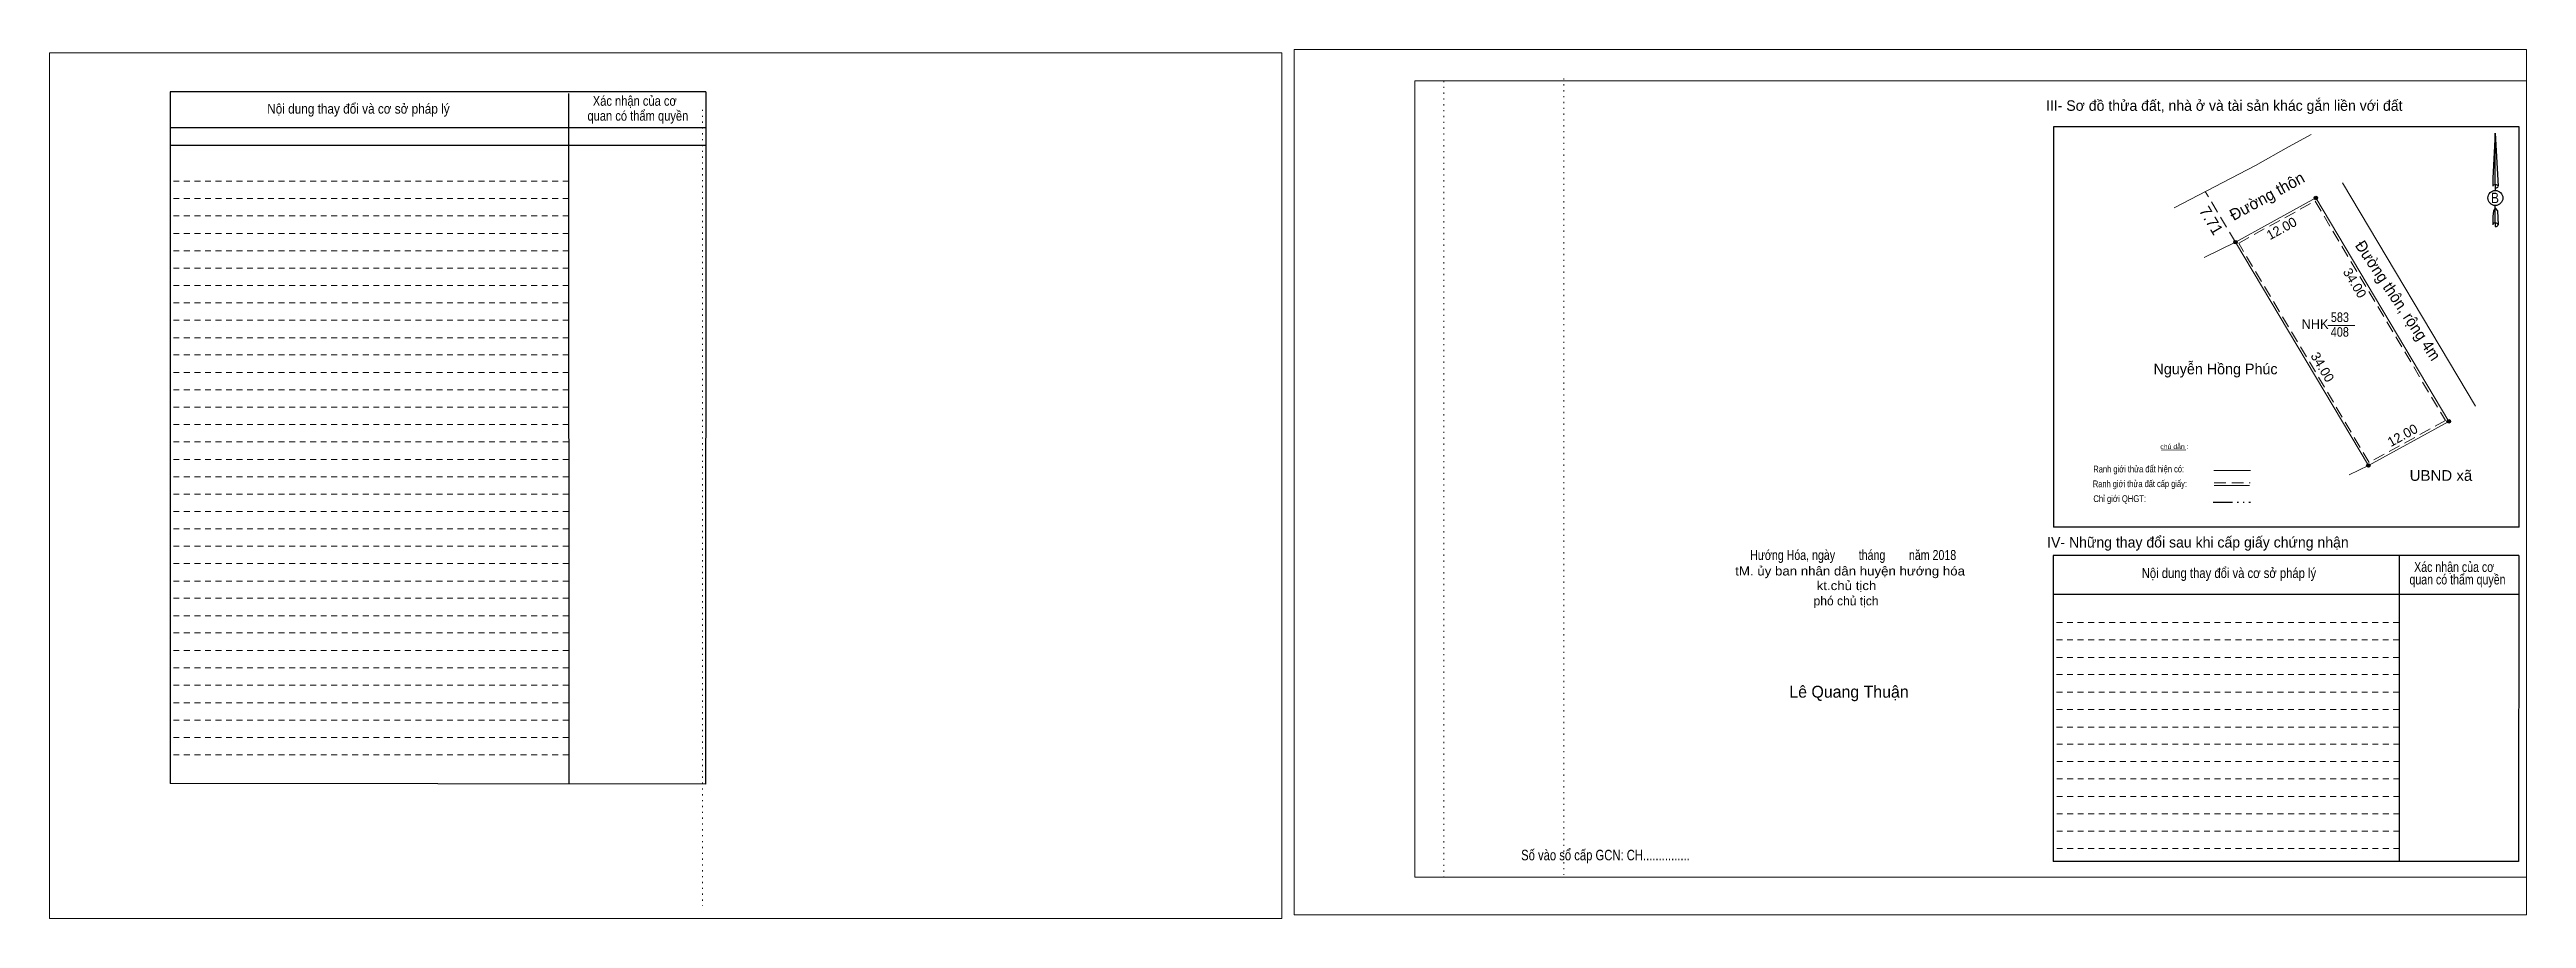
# Model space of a CAD drawing. Header units: metres. Extents: x 548099 to 548755, y 1837720 to 1837863.
# Drawn here: x 548431.2 to 548755.3, y 1837733.8 to 1837847.4 of the extents above; entities that cross this region are included whole.
import ezdxf
from ezdxf.enums import TextEntityAlignment as Align

# ---------------------------------------------------------------- set-up
doc = ezdxf.new("R2010")
doc.units = ezdxf.units.M
doc.header["$LTSCALE"] = 0.51
for name, pattern in [('DASH_DOUBLE_DOT', [9.2, 5, -1.2, 0.3, -1.2, 0.3, -1.2]), ('DOTTED', [1.5, 0.3, -1.2]), ('MEDIUM_DASHED', [4.5, 3, -1.5]), ('SHORT_DASHED', [2.7, 1.5, -1.2])]:
    doc.linetypes.add(name, pattern=pattern)
doc.layers.add('18', color=7, linetype='Continuous')
for name, color, linetype, lineweight in [('28', 7, 'SHORT_DASHED', 13), ('3', 7, 'Continuous', 13), ('8', 7, 'Continuous', 25)]:
    doc.layers.add(name, color=color, linetype=linetype, lineweight=lineweight)

msp = doc.modelspace()

# ---------------------------------------------------------------- texts
at = {"layer": '18'}
for s, height, width, p in [('tM. ủy ban nhân dân huyện hướng hóa', 1.179, 1.1, (548666.835, 1837778.67)), ('Hướng Hóa, ngày        tháng        năm 2018', 1.3, 0.8, (548667.235, 1837780.7)), ('kt.chủ tịch', 1.179, 1.1, (548666.365, 1837776.76)), ('Số vào sổ cấp GCN: CH...............', 1.375, 0.8, (548634.82, 1837741.42))]:
    msp.add_text(s, height=height, dxfattribs=dict(at, width=width)).set_placement(p, align=Align.CENTER)
for s, height, p in [('phó chủ tịch', 1.179, (548666.305, 1837774.76)), ('Lê Quang Thuận', 1.556, (548666.69, 1837762.69))]:
    msp.add_text(s, height=height, dxfattribs=at).set_placement(p, align=Align.CENTER)
at = {"layer": '28'}
for s, height, width, p in [('Xác nhận của cơ', 1.281, 0.85, (548507.78, 1837840.1)), ('Xác nhận của cơ', 1.281, 0.85, (548507.78, 1837840.1)), ('Nội dung thay đổi và cơ sở pháp lý', 1.281, 0.9, (548471.615, 1837839.07)), ('Nội dung thay đổi và cơ sở pháp lý', 1.281, 0.9, (548471.615, 1837839.07)), (' quan có thẩm quyền', 1.281, 0.85, (548507.985, 1837838.15)), (' quan có thẩm quyền', 1.281, 0.85, (548507.985, 1837838.15)), ('Nội dung thay đổi và cơ sở pháp lý', 1.297, 0.85, (548716.415, 1837778.34)), ('Xác nhận của cơ', 1.297, 0.8, (548745.885, 1837779.14)), (' quan có thẩm quyền', 1.297, 0.8, (548746.13, 1837777.5))]:
    msp.add_text(s, height=height, dxfattribs=dict(at, width=width)).set_placement(p, align=Align.CENTER)
msp.add_text('IV- Những thay đổi sau khi cấp giấy chứng nhận', height=1.375, dxfattribs=at).set_placement((548712.355, 1837782.33), align=Align.CENTER)
at = {"layer": '8'}
for s, height, p in [('III- Sơ đồ thửa đất, nhà ở và tài sản khác gắn liền với đất', 1.375, (548715.8, 1837839.44)), ('NHK', 1.25, (548727.685, 1837810.92)), ('Nguyễn Hồng Phúc', 1.4, (548714.66, 1837804.98))]:
    msp.add_text(s, height=height, dxfattribs=at).set_placement(p, align=Align.CENTER)
for s, rotation, p in [('Đường thôn', 28.786, (548717.02, 1837825.02)), ('7.71', 300.864, (548712.44, 1837826.38))]:
    msp.add_text(s, height=1.5, rotation=rotation, dxfattribs=at).set_placement(p)
for s, height, width, p in [('B', 1.358, 0.85, (548751.235, 1837827.37)), ('583', 1.25, 0.85, (548730.935, 1837811.82)), ('408', 1.25, 0.85, (548730.925, 1837809.9)), ('UBND xã', 1.4, 1.05, (548744.16, 1837791.05))]:
    msp.add_text(s, height=height, dxfattribs=dict(at, width=width)).set_placement(p, align=Align.CENTER)
for s, height, rotation, p in [('12.00', 1.25, 28.786, (548723.604, 1837823.5106)), ('34.00', 1.25, 300.767, (548732.3464, 1837816.6047)), ('34.00', 1.25, 300.767, (548728.1164, 1837805.6047)), ('chú dẫn :', 0.6535, 359.974, (548709.2849, 1837795.1991)), ('12.00', 1.25, 28.786, (548739.434, 1837796.4606))]:
    msp.add_text(s, height=height, rotation=rotation, dxfattribs=at).set_placement(p, align=Align.CENTER)
for s, height, rotation, width, p in [('Đường thôn, rộng 4m', 1.5, 303.639, 0.95, (548737.9168, 1837814.2155)), ('Ranh giới thửa đất hiện có:', 0.8876, 0.135, 0.8, (548704.604, 1837792.1538)), ('Ranh giới thửa đất cấp giấy:', 0.8837, 0.135, 0.8, (548704.759, 1837790.2243)), ('Chỉ giới QHGT:', 0.8837, 0.135, 0.85, (548702.124, 1837788.2782))]:
    msp.add_text(s, height=height, rotation=rotation, dxfattribs=dict(at, width=width)).set_placement(p, align=Align.CENTER)

# ---------------------------------------------------------------- hatches: boundary and pattern name
at = {"layer": '8'}
for points in [[(548728.0233, 1837828.04, 1), (548727.5567, 1837828.04, 1)], [(548717.5033, 1837822.26, 1), (548717.0367, 1837822.26, 1)], [(548745.4133, 1837798.83, 1), (548744.9467, 1837798.83, 1)], [(548734.8933, 1837793.05, 1), (548734.4267, 1837793.05, 1)], [(548734.8933, 1837793.05, 1), (548734.4267, 1837793.05, 1)]]:
    msp.add_hatch(color=256, dxfattribs=at).paths.add_polyline_path(points)

# ---------------------------------------------------------------- linework, layer by layer
at = {"layer": '28', "linetype": 'Continuous', "lineweight": 25}
for p, q in [((548517.1, 1837841.93), (548446.96, 1837841.93)), ((548499.12, 1837841.69), (548499.15, 1837751.42)), ((548517.1, 1837841.93), (548517.04, 1837751.36)), ((548517.1, 1837837.2), (548447.05, 1837837.2)), ((548517.1, 1837837.2), (548447.05, 1837837.2)), ((548517.1, 1837834.92), (548447.05, 1837834.92)), ((548738.67, 1837781.27), (548738.7, 1837741.28)), ((548754.34, 1837781.27), (548754.32, 1837741.28)), ((548754.32, 1837776.2), (548693.43, 1837776.2)), ((548517.04, 1837751.36), (548446.96, 1837751.46)), ((548754.32, 1837741.28), (548693.43, 1837741.28))]:
    msp.add_line(p, q, dxfattribs=at)
at = {"layer": '28'}
for p, q in [((548499.12, 1837830.25), (548446.96, 1837830.25)), ((548499.12, 1837827.96), (548446.96, 1837827.96)), ((548499.12, 1837825.71), (548446.96, 1837825.71)), ((548499.12, 1837823.4), (548446.96, 1837823.4)), ((548499.12, 1837821.14), (548446.96, 1837821.14)), ((548499.12, 1837818.86), (548446.96, 1837818.86)), ((548499.12, 1837816.59), (548446.96, 1837816.59)), ((548499.12, 1837814.32), (548446.96, 1837814.32)), ((548499.12, 1837812.05), (548446.96, 1837812.05)), ((548499.12, 1837809.77), (548446.96, 1837809.77)), ((548499.12, 1837807.51), (548446.96, 1837807.51)), ((548499.12, 1837805.22), (548446.96, 1837805.22)), ((548499.12, 1837802.97), (548446.96, 1837802.97)), ((548499.12, 1837800.7), (548446.96, 1837800.7)), ((548499.12, 1837798.41), (548446.96, 1837798.41)), ((548499.12, 1837796.16), (548446.96, 1837796.16)), ((548499.12, 1837793.86), (548446.96, 1837793.86)), ((548499.12, 1837791.59), (548446.96, 1837791.59)), ((548499.12, 1837789.31), (548446.96, 1837789.31)), ((548499.12, 1837787.04), (548446.96, 1837787.04)), ((548499.12, 1837784.76), (548446.96, 1837784.76)), ((548499.12, 1837782.49), (548446.96, 1837782.49)), ((548499.12, 1837780.22), (548446.96, 1837780.22)), ((548499.12, 1837777.94), (548446.96, 1837777.94)), ((548499.12, 1837775.69), (548446.96, 1837775.69)), ((548499.12, 1837773.39), (548446.96, 1837773.39)), ((548499.12, 1837771.15), (548446.96, 1837771.15)), ((548738.69, 1837772.52), (548693.43, 1837772.52)), ((548738.69, 1837770.24), (548693.43, 1837770.24)), ((548499.12, 1837768.85), (548446.96, 1837768.85)), ((548738.69, 1837767.96), (548693.43, 1837767.96)), ((548499.12, 1837766.59), (548446.96, 1837766.59)), ((548499.12, 1837764.31), (548446.96, 1837764.31)), ((548738.69, 1837765.7), (548693.43, 1837765.7)), ((548499.12, 1837762.02), (548446.96, 1837762.02)), ((548738.69, 1837763.42), (548693.43, 1837763.42)), ((548738.69, 1837761.14), (548693.43, 1837761.14)), ((548499.12, 1837759.76), (548446.96, 1837759.76)), ((548499.12, 1837757.48), (548446.96, 1837757.48)), ((548738.69, 1837758.85), (548693.43, 1837758.85)), ((548499.12, 1837755.2), (548446.96, 1837755.2)), ((548738.7, 1837756.59), (548693.43, 1837756.59)), ((548738.7, 1837754.33), (548693.43, 1837754.33)), ((548738.7, 1837752.06), (548693.43, 1837752.06)), ((548738.7, 1837749.78), (548693.43, 1837749.78)), ((548738.7, 1837747.5), (548693.43, 1837747.5)), ((548738.7, 1837745.24), (548693.43, 1837745.24)), ((548738.7, 1837742.97), (548693.43, 1837742.97))]:
    msp.add_line(p, q, dxfattribs=at)
at = {"layer": '28', "linetype": 'Continuous', "lineweight": 25}
for points in [[(548517.1, 1837841.93), (548446.96, 1837841.93), (548446.96, 1837751.46)], [(548754.34, 1837781.27), (548693.43, 1837781.27), (548693.43, 1837741.28)]]:
    msp.add_lwpolyline(points, dxfattribs=at)
at = {"layer": '3'}
for p, q in [((548609.88, 1837843.36), (548755.35, 1837843.36)), ((548609.88, 1837739.23), (548609.88, 1837843.36)), ((548755.35, 1837843.36), (548755.35, 1837738.36)), ((548609.88, 1837739.23), (548755.35, 1837739.23))]:
    msp.add_line(p, q, dxfattribs=at)
at = {"layer": '3', "linetype": 'DOTTED'}
for p, q in [((548613.65, 1837843.36), (548613.65, 1837739.23)), ((548629.35, 1837843.67), (548629.35, 1837739.53)), ((548516.64, 1837839.57), (548516.64, 1837735.45))]:
    msp.add_line(p, q, dxfattribs=at)
at = {"layer": '3'}
for points in [[(548431.19, 1837733.82), (548592.47, 1837733.82), (548592.47, 1837847.02), (548431.19, 1837847.02)], [(548431.19, 1837847.02), (548592.47, 1837847.02), (548592.47, 1837733.82), (548431.19, 1837733.82)], [(548431.19, 1837733.82), (548592.47, 1837733.82), (548592.47, 1837847.02), (548431.19, 1837847.02)], [(548594.07, 1837734.29), (548755.35, 1837734.29), (548755.35, 1837847.45), (548594.07, 1837847.45)]]:
    msp.add_lwpolyline(points, close=True, dxfattribs=at)
msp.add_lwpolyline([(548615.77, 1837843.36), (548755.35, 1837843.36), (548755.35, 1837739.23), (548615.77, 1837739.23)], dxfattribs=at)
at = {"layer": '8'}
for p, q in [((548751.27, 1837836.53), (548751.64, 1837829.59)), ((548751.27, 1837836.53), (548751.64, 1837829.59)), ((548751.27, 1837836.53), (548751.64, 1837829.59)), ((548750.97, 1837830.65), (548750.93, 1837829.6)), ((548751.27, 1837829.79), (548751.27, 1837829.54)), ((548751.27, 1837829.54), (548751.27, 1837829.35)), ((548751.27, 1837829.35), (548751.27, 1837829.07)), ((548751.27, 1837829.35), (548751.27, 1837829.07)), ((548751.27, 1837829.35), (548751.27, 1837829.07)), ((548751.64, 1837829.59), (548751.64, 1837829.6)), ((548751.27, 1837826.73), (548751.27, 1837827.03)), ((548751.27, 1837826.73), (548751.27, 1837827.03)), ((548751.27, 1837826.73), (548751.27, 1837827.03)), ((548751.27, 1837826.73), (548751.54, 1837826.35)), ((548751.27, 1837826.73), (548751.54, 1837826.35)), ((548751.27, 1837826.73), (548751.54, 1837826.35)), ((548751.54, 1837826.35), (548751.64, 1837824.53)), ((548751.54, 1837826.35), (548751.64, 1837824.53)), ((548751.54, 1837826.35), (548751.64, 1837824.53)), ((548751.27, 1837824.76), (548751.27, 1837824.5)), ((548751.27, 1837824.5), (548751.27, 1837824.29)), ((548751.64, 1837824.53), (548751.64, 1837824.54)), ((548754.4, 1837784.98), (548693.47, 1837784.98))]:
    msp.add_line(p, q, dxfattribs=at)
at = {"layer": '8', "lineweight": 13}
for p, q in [((548719.87, 1837832.31), (548709.24, 1837826.74)), ((548731.27, 1837830.02), (548748.66, 1837800.81)), ((548717.27, 1837822.26), (548713.16, 1837820.26)), ((548729.37, 1837811.35), (548732.91, 1837811.35)), ((548707.59, 1837795.07), (548710.76, 1837795.12)), ((548734.66, 1837793.05), (548732.14, 1837791.83)), ((548714.45, 1837792.38), (548719.25, 1837792.38)), ((548714.49, 1837790.45), (548719.09, 1837790.45)), ((548714.49, 1837790.45), (548719.09, 1837790.45))]:
    msp.add_line(p, q, dxfattribs=at)
at = {"layer": '8', "linetype": 'MEDIUM_DASHED', "lineweight": 13}
for p, q in [((548717.27, 1837822.26), (548713.32, 1837828.88)), ((548714.48, 1837790.78), (548719.19, 1837790.78))]:
    msp.add_line(p, q, dxfattribs=at)
at = {"layer": '8', "linetype": 'DASH_DOUBLE_DOT'}
msp.add_line((548714.34, 1837788.25), (548719.25, 1837788.25), dxfattribs=at)
at = {"layer": '8'}
for points in [[(548754.4, 1837784.98), (548754.4, 1837837.34), (548693.47, 1837837.34), (548693.47, 1837784.98)], [(548751.27, 1837829.79), (548751.27, 1837836.53), (548750.97, 1837830.65)], [(548751.27, 1837824.76), (548751.27, 1837826.73), (548751.04, 1837826.35), (548750.97, 1837825.61), (548750.93, 1837824.54)]]:
    msp.add_lwpolyline(points, dxfattribs=at)
at = {"layer": '8', "lineweight": 13}
msp.add_lwpolyline([(548727.17, 1837836.34), (548724.21, 1837834.71), (548719.87, 1837832.31)], dxfattribs=at)
for points in [[(548734.66, 1837793.05), (548717.27, 1837822.26), (548727.79, 1837828.04), (548745.18, 1837798.83)], [(548727.79, 1837828.04), (548745.18, 1837798.83), (548734.66, 1837793.05), (548717.27, 1837822.26)]]:
    msp.add_lwpolyline(points, close=True, dxfattribs=at)
at = {"layer": '8', "linetype": 'MEDIUM_DASHED', "lineweight": 13}
msp.add_lwpolyline([(548727.68, 1837827.64), (548744.76, 1837798.94), (548734.77, 1837793.45), (548717.69, 1837822.15)], close=True, dxfattribs=at)
at = {"layer": '8'}
for centre in [(548727.79, 1837828.04), (548717.27, 1837822.26), (548745.18, 1837798.83), (548734.66, 1837793.05), (548734.66, 1837793.05)]:
    msp.add_circle(centre, 0.2333, dxfattribs=at)
msp.add_ellipse((548751.2852, 1837828.0407), major_axis=(0, 0.9887), ratio=0.983453, dxfattribs=at)
for centre, start_param, end_param in [((548751.2856, 1837829.5642), 1.57079633, 3.07445202), ((548751.2856, 1837829.5642), 0.06714063, 1.57079633), ((548751.2856, 1837829.5642), 4.71238898, 6.28318531), ((548751.2856, 1837824.5181), 2.49106941, 3.07427841), ((548751.2856, 1837824.5181), 1.57079633, 2.49106941), ((548751.2856, 1837824.5181), 0.06714063, 1.57079633), ((548751.2856, 1837824.5181), 4.71238898, 6.28318531)]:
    msp.add_ellipse(centre, major_axis=(0.3564, 0), ratio=0.655448, start_param=start_param, end_param=end_param, dxfattribs=at)

msp.set_redraw_order([(e.dxf.handle, doc.entitydb.next_handle()) for e in msp.query("TEXT MTEXT ATTDEF DIMENSION ARC_DIMENSION")])  # texts and dimensions are drawn at this point

doc.saveas('drawing.dxf')
